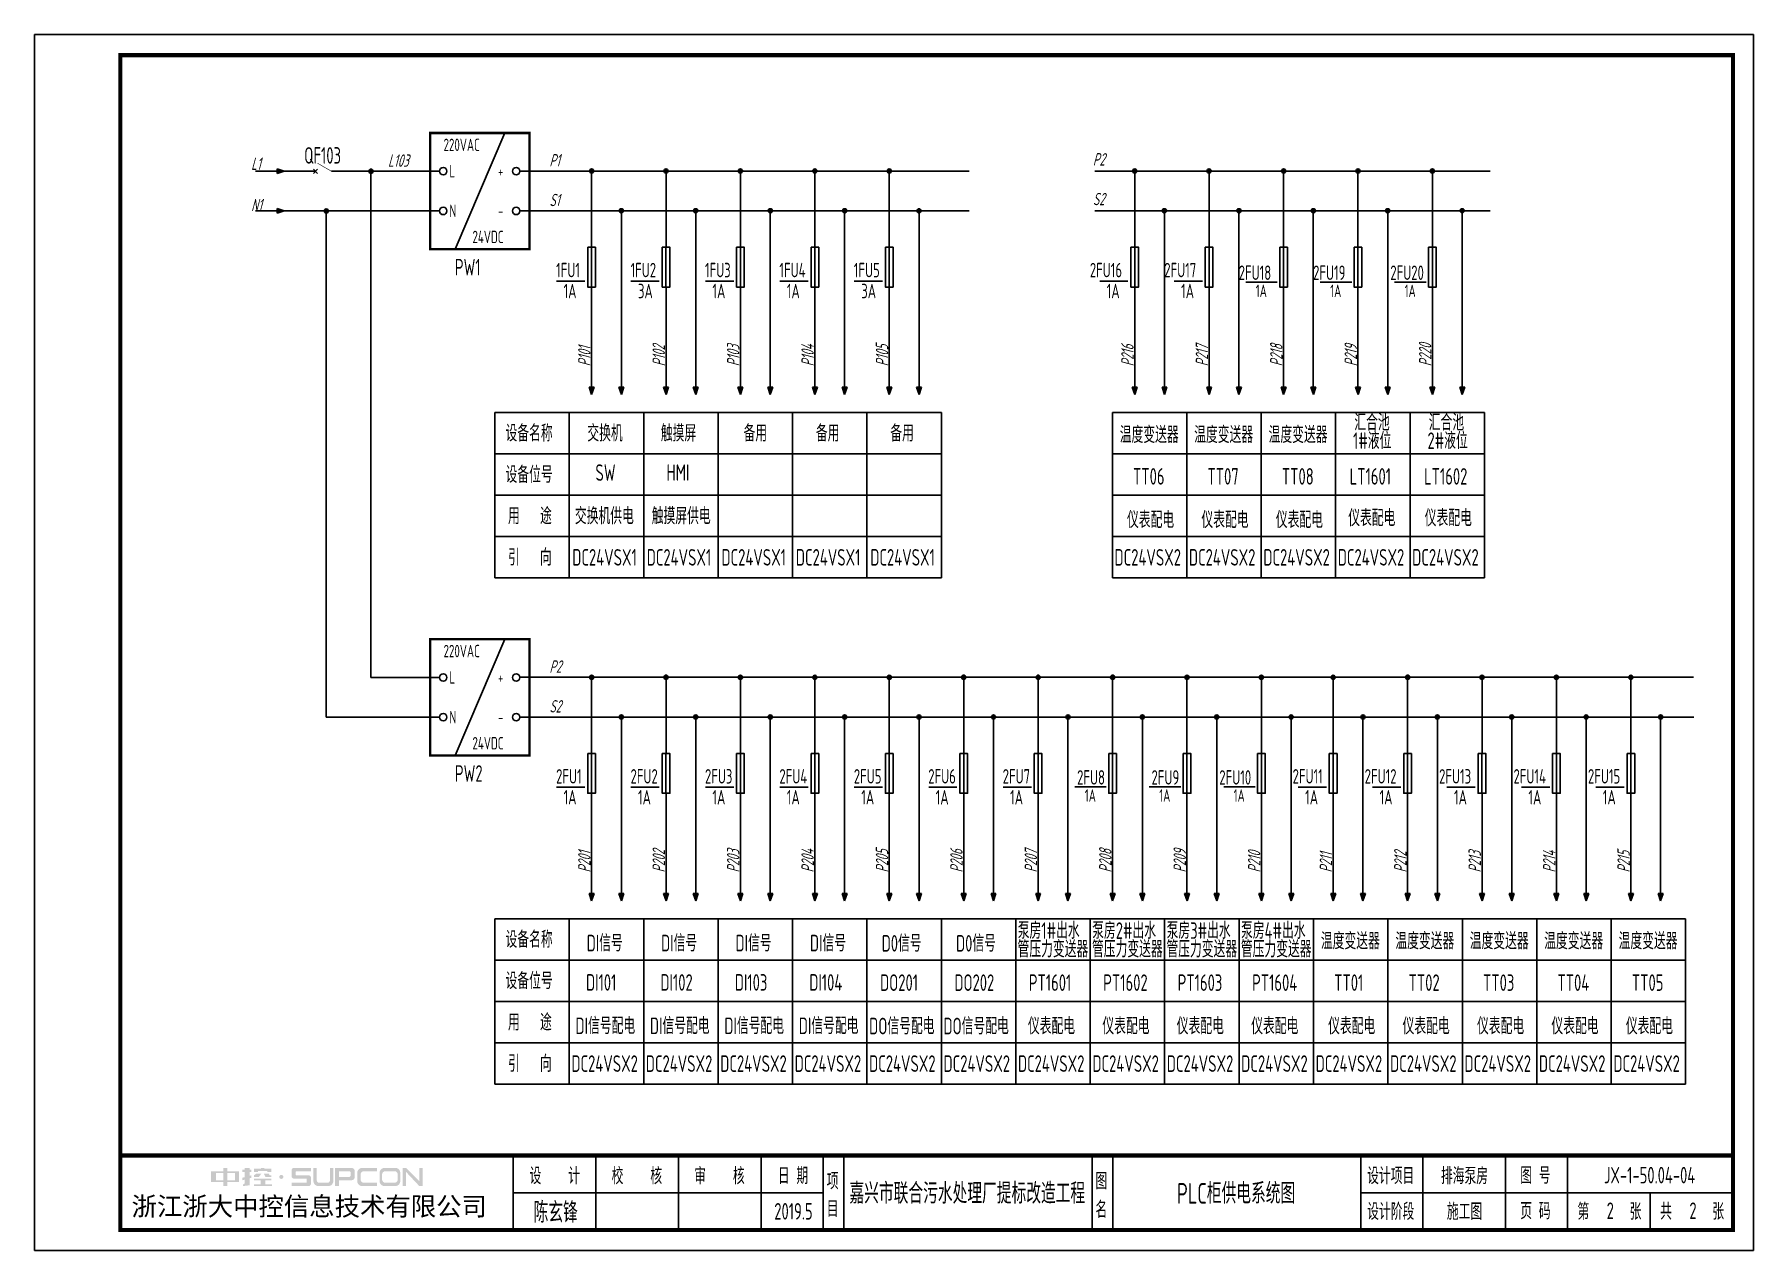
# Model space of a CAD drawing. Header units: millimetres. Extents: x 30557 to 235556, y -116603 to -73383.
# Drawn here: x 183741 to 187899, y -76323 to -73383 of the extents above; entities that cross this region are included whole.
import ezdxf
from ezdxf.enums import TextEntityAlignment as Align

# ---------------------------------------------------------------- set-up
doc = ezdxf.new("R2010")
doc.units = ezdxf.units.MM
doc.layers.add('1', color=3, linetype='Continuous')
doc.layers.add('AXIS', color=4, linetype='Continuous')
doc.layers.add('_Drawing', color=7, linetype='Continuous', lineweight=25)
doc.styles.add('supcon', font='sceie.shx', dxfattribs={"width": 0.75, "height": 40, "bigfont": 'sceic.shx'})
doc.styles.add('Title', font='', dxfattribs={"height": 45})
doc.styles.get('Title').set_extended_font_data('SimHei')

msp = doc.modelspace()

# ---------------------------------------------------------------- texts
at = {"color": 3, "style": 'supcon', "width": 0.75}
for s, height, p in [('排海泵房', 40, (187200, -76140.5)), ('陈玄锋', 50, (185002.1, -76228)), ('2019.5', 40, (185577.1, -76228)), ('2', 40, (187552.6, -76226.6))]:
    msp.add_text(s, height=height, dxfattribs=at).set_placement(p, align=Align.MIDDLE)
at = {"color": 1, "char_height": 40, "width": 106.214, "attachment_point": 1, "style": 'supcon'}
for s, insert in [('1#液位', (186930.5, -74345.1)), ('2#液位', (187110.5, -74345.1))]:
    msp.add_mtext(s, dxfattribs=dict(at, insert=insert))
at = {"layer": '1', "color": 7, "style": 'supcon', "width": 0.75}
for s, height, p in [('220VAC', 30, (184730.9, -73664.9)), ('L', 30, (184745.1, -73728.6)), ('+', 30, (184862.4, -73728.6)), ('N', 30, (184745.2, -73824.6)), ('-', 30, (184862.4, -73824.6)), ('24VDC', 30, (184800.8, -73887.6)), ('1FU1', 35, (185003.1, -73970.2)), ('1FU2', 35, (185183.1, -73970.2)), ('1FU3', 35, (185363.1, -73970.2)), ('1FU4', 35, (185543.1, -73970.2)), ('1FU5', 35, (185723.1, -73970.2)), ('2FU16', 35, (186293.9, -73970.2)), ('2FU17', 35, (186473.9, -73970.2)), ('2FU18', 35, (186653.9, -73976.6)), ('2FU19', 35, (186833.9, -73976.6)), ('2FU20', 35, (187020.6, -73976.6)), ('1A', 35, (185021.1, -74020.8)), ('3A', 35, (185201.1, -74020.8)), ('1A', 35, (185381.1, -74020.8)), ('1A', 35, (185561.1, -74020.8)), ('3A', 35, (185741.1, -74020.8)), ('1A', 35, (186334.7, -74020.8)), ('1A', 35, (186514.7, -74020.8)), ('设备名称', 40, (184880.8, -74367.1)), ('交换机', 40, (185078.7, -74367.1)), ('触摸屏', 40, (185256.4, -74367.1)), ('备用', 40, (185456.4, -74367.1)), ('备用', 40, (185631.3, -74367.1)), ('备用', 40, (185811.3, -74367.1)), ('设备位号', 40, (184880.8, -74467.1)), ('SW', 40, (185098.3, -74462.2)), ('HMI', 40, (185270.2, -74462.2)), ('用   途', 40, (184886.8, -74567.1)), ('交换机供电', 40, (185048.5, -74567.1)), ('触摸屏供电', 40, (185234.4, -74567.1)), ('引   向', 40, (184886.8, -74667.1)), ('DC24VSX1', 40, (185042.2, -74667.1)), ('DC24VSX1', 40, (185222.2, -74667.1)), ('DC24VSX1', 40, (185403, -74667.1)), ('DC24VSX1', 40, (185583, -74667.1)), ('DC24VSX1', 40, (185763, -74667.1)), ('DC24VSX2', 40, (186353.6, -74667.1)), ('DC24VSX2', 40, (186533.6, -74667.1)), ('DC24VSX2', 40, (186713.6, -74667.1)), ('DC24VSX2', 40, (186893.6, -74667.1)), ('DC24VSX2', 40, (187073.6, -74667.1)), ('220VAC', 30, (184730.9, -74888.7)), ('L', 30, (184745.1, -74952.5)), ('+', 30, (184862.4, -74952.5)), ('N', 30, (184745.2, -75048.5)), ('-', 30, (184862.4, -75048.5)), ('24VDC', 30, (184800.8, -75111.4)), ('2FU1', 35, (185003.1, -75194)), ('2FU2', 35, (185183.1, -75194)), ('2FU3', 35, (185363.1, -75194)), ('2FU4', 35, (185543.1, -75194)), ('2FU5', 35, (185723.1, -75194)), ('2FU6', 35, (185903.1, -75194)), ('2FU7', 35, (186083.1, -75194)), ('2FU8', 35, (186263.1, -75196.6)), ('2FU9', 35, (186443.1, -75196.6)), ('2FU10', 35, (186607, -75196.6)), ('2FU11', 35, (186784.3, -75194)), ('2FU12', 35, (186958.6, -75194)), ('2FU13', 35, (187138.6, -75194)), ('2FU14', 35, (187318.6, -75194)), ('2FU15', 35, (187498.6, -75194)), ('1A', 35, (185021.1, -75244.6)), ('1A', 35, (185201.1, -75244.6)), ('1A', 35, (185381.1, -75244.6)), ('1A', 35, (185561.1, -75244.6)), ('1A', 35, (185741.1, -75244.6)), ('1A', 35, (185921.1, -75244.6)), ('1A', 35, (186101.1, -75244.6)), ('1A', 35, (186814.6, -75244.6)), ('1A', 35, (186994.6, -75244.6)), ('1A', 35, (187174.6, -75244.6)), ('1A', 35, (187354.6, -75244.6)), ('1A', 35, (187534.6, -75244.6)), ('设备名称', 40, (184880.8, -75590.9)), ('泵房1#出水', 40, (186119.6, -75569.4)), ('泵房2#出水', 40, (186299.6, -75569.4)), ('泵房3#出水', 40, (186479.6, -75569.4)), ('泵房4#出水', 40, (186659.6, -75569.4)), ('DI信号', 40, (185077, -75599.6)), ('DI信号', 40, (185257, -75599.6)), ('DI信号', 40, (185437, -75599.6)), ('DI信号', 40, (185617, -75599.6)), ('D0信号', 40, (185790.5, -75600.2)), ('D0信号', 40, (185970.3, -75600.2)), ('管压力变送器', 40, (186119.2, -75614.2)), ('管压力变送器', 40, (186299.2, -75614.2)), ('管压力变送器', 40, (186479.2, -75614.2)), ('管压力变送器', 40, (186659.2, -75614.2)), ('设备位号', 40, (184880.8, -75690.9)), ('DI101', 40, (185075.4, -75694.7)), ('DI102', 40, (185255.4, -75694.7)), ('DI103', 40, (185435.4, -75694.7)), ('DI104', 40, (185615.4, -75694.7)), ('DO201', 40, (185786.6, -75695.2)), ('DO202', 40, (185966.3, -75695.2)), ('PT1601', 40, (186146.3, -75695.2)), ('PT1602', 40, (186326.3, -75695.2)), ('PT1603', 40, (186506.3, -75695.2)), ('PT1604', 40, (186686.3, -75695.2)), ('用   途', 40, (184886.8, -75790.9)), ('DI信号配电', 40, (185050, -75799.6)), ('DI信号配电', 40, (185230, -75799.6)), ('DI信号配电', 40, (185410, -75799.6)), ('DI信号配电', 40, (185590, -75799.6)), ('DO信号配电', 40, (185760.2, -75800.2)), ('DO信号配电', 40, (185939.9, -75800.2)), ('仪表配电', 40, (186144.2, -75800.2)), ('仪表配电', 40, (186324.2, -75800.2)), ('仪表配电', 40, (186504.2, -75800.2)), ('仪表配电', 40, (186684.2, -75800.2)), ('引   向', 40, (184886.8, -75890.9)), ('DC24VSX2', 40, (185040.1, -75890.9)), ('DC24VSX2', 40, (185220.1, -75890.9)), ('DC24VSX2', 40, (185400.1, -75890.9)), ('DC24VSX2', 40, (185580.1, -75890.9)), ('DC24VSX2', 40, (185760.1, -75890.9)), ('DC24VSX2', 40, (185940.1, -75890.9)), ('DC24VSX2', 40, (186120.1, -75890.9)), ('DC24VSX2', 40, (186300.1, -75890.9)), ('DC24VSX2', 40, (186480.1, -75890.9)), ('DC24VSX2', 40, (186660.1, -75890.9)), ('DC24VSX2', 40, (186840.1, -75890.9)), ('DC24VSX2', 40, (187020.1, -75890.9)), ('DC24VSX2', 40, (187200.1, -75890.9)), ('DC24VSX2', 40, (187380.1, -75890.9)), ('DC24VSX2', 40, (187560.1, -75890.9))]:
    msp.add_text(s, height=height, dxfattribs=at).set_placement(p)
at = {"layer": '1', "color": 0, "style": 'supcon', "width": 0.75}
for s, height, p in [('QF103', 40, (184393.9, -73695.5)), ('1A', 30, (186695.2, -74017.8)), ('1A', 30, (186875.2, -74017.8)), ('1A', 30, (187055.2, -74017.8)), ('1A', 30, (186281.7, -75237.8)), ('1A', 30, (186461.7, -75237.8)), ('1A', 30, (186641.7, -75237.8))]:
    msp.add_text(s, height=height, dxfattribs=at).set_placement(p)
at = {"layer": '1', "color": 0, "style": 'supcon', "oblique": 15, "width": 0.75}
for s, p in [('L103', (184596.6, -73703)), ('L1', (184265.5, -73710.5)), ('N1', (184265.5, -73810.5))]:
    msp.add_text(s, height=30, dxfattribs=at).set_placement(p)
at = {"layer": '1', "color": 3, "style": 'supcon', "oblique": 15, "width": 0.75}
for s, p in [('P1', (184986.9, -73702.3)), ('P2', (186301.3, -73700)), ('S1', (184986.9, -73798.3)), ('S2', (186301.3, -73796)), ('P2', (184986.9, -74926.2)), ('S2', (184986.9, -75022.2))]:
    msp.add_text(s, height=30, dxfattribs=at).set_placement(p)
at = {"layer": '1', "color": 3, "style": 'supcon', "width": 0.75}
for s, p in [('PW1', (184758.3, -73965.6)), ('PW2', (184758.3, -75189.5))]:
    msp.add_text(s, height=40, dxfattribs=at).set_placement(p)
at = {"layer": '1', "color": 7, "style": 'supcon', "oblique": 15, "width": 0.75}
for s, p in [('P101', (185086.5, -74185.2)), ('P102', (185266.5, -74185.2)), ('P103', (185446.5, -74185.2)), ('P104', (185626.5, -74185.2)), ('P105', (185806.5, -74185.2)), ('P216', (186400.1, -74185.2)), ('P217', (186580.1, -74185.2)), ('P218', (186760.1, -74185.2)), ('P219', (186940.1, -74185.2)), ('P220', (187120.1, -74185.2)), ('P201', (185086.5, -75408.9)), ('P202', (185266.5, -75408.9)), ('P203', (185446.5, -75408.9)), ('P204', (185626.5, -75408.9)), ('P205', (185806.5, -75408.9)), ('P206', (185986.5, -75408.9)), ('P207', (186166.5, -75408.9)), ('P208', (186346.5, -75408.9)), ('P209', (186526.5, -75408.9)), ('P210', (186706.5, -75408.9)), ('P211', (186880, -75408.9)), ('P212', (187060, -75408.9)), ('P213', (187240, -75408.9)), ('P214', (187420, -75408.9)), ('P215', (187600, -75408.9))]:
    msp.add_text(s, height=30, rotation=90.2156, dxfattribs=at).set_placement(p)
at = {"layer": '1', "color": 1, "style": 'supcon', "width": 0.75}
for s, p in [('汇合池', (186933.6, -74340.9)), ('汇合池', (187113.6, -74340.9)), ('温度变送器', (186366.3, -74370.8)), ('温度变送器', (186546.3, -74370.8)), ('温度变送器', (186726.3, -74370.8)), ('TT06', (186398.3, -74471.4)), ('TT07', (186578.3, -74471.4)), ('TT08', (186758.3, -74471.4)), ('LT1601', (186922.2, -74471.4)), ('LT1602', (187102.2, -74471.4)), ('仪表配电', (186383.8, -74576.4)), ('仪表配电', (186563.8, -74576.4)), ('仪表配电', (186743.8, -74576.4)), ('仪表配电', (186918.9, -74571.9)), ('仪表配电', (187103.9, -74571.9)), ('温度变送器', (186852.8, -75594.6)), ('温度变送器', (187032.8, -75594.6)), ('温度变送器', (187212.8, -75594.6)), ('温度变送器', (187392.8, -75594.6)), ('温度变送器', (187572.8, -75594.6)), ('TT01', (186884.8, -75695.2)), ('TT02', (187064.8, -75695.2)), ('TT03', (187244.8, -75695.2)), ('TT04', (187424.8, -75695.2)), ('TT05', (187604.8, -75695.2)), ('仪表配电', (186870.3, -75800.2)), ('仪表配电', (187050.3, -75800.2)), ('仪表配电', (187230.3, -75800.2)), ('仪表配电', (187410.3, -75800.2)), ('仪表配电', (187590.3, -75800.2))]:
    msp.add_text(s, height=40, dxfattribs=at).set_placement(p)
at = {"layer": '_Drawing', "color": 3, "style": 'supcon', "width": 0.75}
for s, height, p in [('JX-1-50.04-04', 40, (187647.8, -76140.5)), ('嘉兴市联合污水处理厂提标改造工程', 50, (185997.6, -76181.9)), ('PLC柜供电系统图', 50, (186647.6, -76181.9)), ('2', 40, (187752.6, -76226.6))]:
    msp.add_text(s, height=height, dxfattribs=at).set_placement(p, align=Align.MIDDLE)

# ---------------------------------------------------------------- blocks, each defined once
blk = doc.blocks.new('中控·SUPCON')
at = {"linetype": 'Continuous'}
h = blk.add_hatch(color=2, dxfattribs=at)
h.dxf.hatch_style = 1
h.paths.add_polyline_path([(34, 33), (20, 33), (20, 37), (15, 37), (15, 36), (15, 33), (0, 33), (0, 20), (13, 20), (15, 20), (15, 15), (20, 15), (20, 20), (22, 20), (34, 20)])
h.paths.add_polyline_path([(20, 30), (20, 31), (29, 31), (29, 22), (20, 22)], flags=16)
h.paths.add_polyline_path([(15, 30), (15, 22), (6, 22), (6, 31), (15, 31)], flags=16)
h.paths.add_polyline_path([(47, 32), (49, 32), (49, 35), (47, 35), (47, 37), (41, 37), (41, 35), (38, 35), (38, 32), (41, 32), (41, 25.8), (38, 25), (38, 22), (41, 22.8), (41, 18.3), (39, 17), (39, 15), (47, 16), (47, 24.5), (49, 25), (49, 28), (47, 27.5)])
h.paths.add_polyline_path([(61, 30), (55, 30), (52, 28), (52, 26), (58, 26)])
h.paths.add_polyline_path([(73, 28), (71, 28), (70, 30), (64, 30), (66, 26), (73, 26)])
h.paths.add_polyline_path([(73, 36), (64.6, 36), (64.6, 37), (60.4, 37), (60.4, 36), (52, 36), (52, 32), (56.8, 32), (56.8, 33.1), (68.2, 33.1), (68.2, 32), (73, 32)])
h.paths.add_polyline_path([(66, 22), (73, 22), (73, 24), (52, 24), (52, 22), (60, 22), (60, 17), (52, 17), (52, 15), (74, 15), (74, 17), (66, 17)])
h.paths.add_polyline_path([(82.7, 26.1, 1), (87.6, 26.1, 1)])
h.paths.add_polyline_path([(118, 28), (103.5, 28, -0.414214), (102.5, 29), (102.5, 32, -0.414214), (103.5, 33), (121, 33), (121, 37), (100.5, 37, 0.414214), (97.5, 34), (97.5, 27, 0.414214), (100.5, 24), (115, 24, -0.414214), (116, 23), (116, 20, -0.414214), (115, 19), (97.5, 19), (97.5, 15), (118, 15, 0.414214), (121, 18), (121, 25, 0.414214)])
h.paths.add_polyline_path([(128, 37), (124, 37), (124, 36), (124, 21, 0.414214), (130, 15), (142, 15, 0.414214), (148, 21), (148, 37), (144, 37), (144, 22, -0.414214), (141, 19), (131, 19, -0.414214), (128, 22)])
h.paths.add_polyline_path([(174, 26), (174, 33, 0.414214), (170, 37), (150, 37), (150, 36), (150, 15), (155, 15), (155, 22), (170, 22, 0.414214)])
h.paths.add_polyline_path([(167, 26), (155, 26), (155, 33), (167, 33, -0.414214), (169, 31), (169, 28, -0.414214)], flags=16)
h.paths.add_polyline_path([(201, 19), (185, 19, -0.414214), (181, 23), (181, 29, -0.414214), (185, 33), (201, 33), (201, 37), (183, 37, 0.414214), (177, 31), (177, 21, 0.414214), (183, 15), (201, 15)])
h.paths.add_polyline_path([(229, 21), (229, 31, 0.414214), (223, 37), (210, 37, 0.414214), (204, 31), (204, 21, 0.414214), (210, 15), (223, 15, 0.414214)])
h.paths.add_polyline_path([(207, 23), (207, 29, -0.414214), (211, 33), (222, 33, -0.414214), (226, 29), (226, 23, -0.414214), (222, 19), (211, 19, -0.414214)], flags=16)
h.paths.add_polyline_path([(236, 32.1), (252, 15), (256, 15), (256, 37), (252, 37), (252, 21), (236, 37), (232, 37), (232, 36), (232, 15), (236, 15)])
h = blk.add_hatch(color=2, dxfattribs=at)
h.dxf.hatch_style = 1
h.paths.add_polyline_path([(34, 33), (20, 33), (20, 37), (15, 37), (15, 36), (15, 33), (0, 33), (0, 20), (13, 20), (15, 20), (15, 15), (20, 15), (20, 20), (22, 20), (34, 20)])
h.paths.add_polyline_path([(20, 30), (20, 31), (29, 31), (29, 22), (20, 22)], flags=16)
h.paths.add_polyline_path([(15, 30), (15, 22), (6, 22), (6, 31), (15, 31)], flags=16)
h.paths.add_polyline_path([(47, 32), (49, 32), (49, 35), (47, 35), (47, 37), (41, 37), (41, 35), (38, 35), (38, 32), (41, 32), (41, 25.8), (38, 25), (38, 22), (41, 22.8), (41, 18.3), (39, 17), (39, 15), (47, 16), (47, 24.5), (49, 25), (49, 28), (47, 27.5)])
h.paths.add_polyline_path([(61, 30), (55, 30), (52, 28), (52, 26), (58, 26)])
h.paths.add_polyline_path([(73, 28), (71, 28), (70, 30), (64, 30), (66, 26), (73, 26)])
h.paths.add_polyline_path([(73, 36), (64.6, 36), (64.6, 37), (60.4, 37), (60.4, 36), (52, 36), (52, 32), (56.8, 32), (56.8, 33.1), (68.2, 33.1), (68.2, 32), (73, 32)])
h.paths.add_polyline_path([(66, 22), (73, 22), (73, 24), (52, 24), (52, 22), (60, 22), (60, 17), (52, 17), (52, 15), (74, 15), (74, 17), (66, 17)])
h.paths.add_polyline_path([(82.7, 26.1, 1), (87.6, 26.1, 1)])
h.paths.add_polyline_path([(118, 28), (103.5, 28, -0.414214), (102.5, 29), (102.5, 32, -0.414214), (103.5, 33), (121, 33), (121, 37), (100.5, 37, 0.414214), (97.5, 34), (97.5, 27, 0.414214), (100.5, 24), (115, 24, -0.414214), (116, 23), (116, 20, -0.414214), (115, 19), (97.5, 19), (97.5, 15), (118, 15, 0.414214), (121, 18), (121, 25, 0.414214)])
h.paths.add_polyline_path([(128, 37), (124, 37), (124, 36), (124, 21, 0.414214), (130, 15), (142, 15, 0.414214), (148, 21), (148, 37), (144, 37), (144, 22, -0.414214), (141, 19), (131, 19, -0.414214), (128, 22)])
h.paths.add_polyline_path([(174, 26), (174, 33, 0.414214), (170, 37), (150, 37), (150, 36), (150, 15), (155, 15), (155, 22), (170, 22, 0.414214)])
h.paths.add_polyline_path([(167, 26), (155, 26), (155, 33), (167, 33, -0.414214), (169, 31), (169, 28, -0.414214)], flags=16)
h.paths.add_polyline_path([(201, 19), (185, 19, -0.414214), (181, 23), (181, 29, -0.414214), (185, 33), (201, 33), (201, 37), (183, 37, 0.414214), (177, 31), (177, 21, 0.414214), (183, 15), (201, 15)])
h.paths.add_polyline_path([(229, 21), (229, 31, 0.414214), (223, 37), (210, 37, 0.414214), (204, 31), (204, 21, 0.414214), (210, 15), (223, 15, 0.414214)])
h.paths.add_polyline_path([(207, 23), (207, 29, -0.414214), (211, 33), (222, 33, -0.414214), (226, 29), (226, 23, -0.414214), (222, 19), (211, 19, -0.414214)], flags=16)
h.paths.add_polyline_path([(236, 32.1), (252, 15), (256, 15), (256, 37), (252, 37), (252, 21), (236, 37), (232, 37), (232, 36), (232, 15), (236, 15)])
h = blk.add_hatch(color=2, dxfattribs=at)
h.dxf.hatch_style = 1
h.paths.add_polyline_path([(34, 33), (20, 33), (20, 37), (15, 37), (15, 36), (15, 33), (0, 33), (0, 20), (13, 20), (15, 20), (15, 15), (20, 15), (20, 20), (22, 20), (34, 20)])
h.paths.add_polyline_path([(20, 30), (20, 31), (29, 31), (29, 22), (20, 22)], flags=16)
h.paths.add_polyline_path([(15, 30), (15, 22), (6, 22), (6, 31), (15, 31)], flags=16)
h.paths.add_polyline_path([(47, 32), (49, 32), (49, 35), (47, 35), (47, 37), (41, 37), (41, 35), (38, 35), (38, 32), (41, 32), (41, 25.8), (38, 25), (38, 22), (41, 22.8), (41, 18.3), (39, 17), (39, 15), (47, 16), (47, 24.5), (49, 25), (49, 28), (47, 27.5)])
h.paths.add_polyline_path([(61, 30), (55, 30), (52, 28), (52, 26), (58, 26)])
h.paths.add_polyline_path([(73, 28), (71, 28), (70, 30), (64, 30), (66, 26), (73, 26)])
h.paths.add_polyline_path([(73, 36), (64.6, 36), (64.6, 37), (60.4, 37), (60.4, 36), (52, 36), (52, 32), (56.8, 32), (56.8, 33.1), (68.2, 33.1), (68.2, 32), (73, 32)])
h.paths.add_polyline_path([(66, 22), (73, 22), (73, 24), (52, 24), (52, 22), (60, 22), (60, 17), (52, 17), (52, 15), (74, 15), (74, 17), (66, 17)])
h.paths.add_polyline_path([(82.7, 26.1, 1), (87.6, 26.1, 1)])
h.paths.add_polyline_path([(118, 28), (103.5, 28, -0.414214), (102.5, 29), (102.5, 32, -0.414214), (103.5, 33), (121, 33), (121, 37), (100.5, 37, 0.414214), (97.5, 34), (97.5, 27, 0.414214), (100.5, 24), (115, 24, -0.414214), (116, 23), (116, 20, -0.414214), (115, 19), (97.5, 19), (97.5, 15), (118, 15, 0.414214), (121, 18), (121, 25, 0.414214)])
h.paths.add_polyline_path([(128, 37), (124, 37), (124, 36), (124, 21, 0.414214), (130, 15), (142, 15, 0.414214), (148, 21), (148, 37), (144, 37), (144, 22, -0.414214), (141, 19), (131, 19, -0.414214), (128, 22)])
h.paths.add_polyline_path([(174, 26), (174, 33, 0.414214), (170, 37), (150, 37), (150, 36), (150, 15), (155, 15), (155, 22), (170, 22, 0.414214)])
h.paths.add_polyline_path([(167, 26), (155, 26), (155, 33), (167, 33, -0.414214), (169, 31), (169, 28, -0.414214)], flags=16)
h.paths.add_polyline_path([(201, 19), (185, 19, -0.414214), (181, 23), (181, 29, -0.414214), (185, 33), (201, 33), (201, 37), (183, 37, 0.414214), (177, 31), (177, 21, 0.414214), (183, 15), (201, 15)])
h.paths.add_polyline_path([(229, 21), (229, 31, 0.414214), (223, 37), (210, 37, 0.414214), (204, 31), (204, 21, 0.414214), (210, 15), (223, 15, 0.414214)])
h.paths.add_polyline_path([(207, 23), (207, 29, -0.414214), (211, 33), (222, 33, -0.414214), (226, 29), (226, 23, -0.414214), (222, 19), (211, 19, -0.414214)], flags=16)
h.paths.add_polyline_path([(236, 32.1), (252, 15), (256, 15), (256, 37), (252, 37), (252, 21), (236, 37), (232, 37), (232, 36), (232, 15), (236, 15)])
h = blk.add_hatch(color=2, dxfattribs=at)
h.dxf.hatch_style = 1
h.paths.add_polyline_path([(34, 33), (20, 33), (20, 37), (15, 37), (15, 36), (15, 33), (0, 33), (0, 20), (13, 20), (15, 20), (15, 15), (20, 15), (20, 20), (22, 20), (34, 20)])
h.paths.add_polyline_path([(20, 30), (20, 31), (29, 31), (29, 22), (20, 22)], flags=16)
h.paths.add_polyline_path([(15, 30), (15, 22), (6, 22), (6, 31), (15, 31)], flags=16)
h.paths.add_polyline_path([(47, 32), (49, 32), (49, 35), (47, 35), (47, 37), (41, 37), (41, 35), (38, 35), (38, 32), (41, 32), (41, 25.8), (38, 25), (38, 22), (41, 22.8), (41, 18.3), (39, 17), (39, 15), (47, 16), (47, 24.5), (49, 25), (49, 28), (47, 27.5)])
h.paths.add_polyline_path([(61, 30), (55, 30), (52, 28), (52, 26), (58, 26)])
h.paths.add_polyline_path([(73, 28), (71, 28), (70, 30), (64, 30), (66, 26), (73, 26)])
h.paths.add_polyline_path([(73, 36), (64.6, 36), (64.6, 37), (60.4, 37), (60.4, 36), (52, 36), (52, 32), (56.8, 32), (56.8, 33.1), (68.2, 33.1), (68.2, 32), (73, 32)])
h.paths.add_polyline_path([(66, 22), (73, 22), (73, 24), (52, 24), (52, 22), (60, 22), (60, 17), (52, 17), (52, 15), (74, 15), (74, 17), (66, 17)])
h.paths.add_polyline_path([(82.7, 26.1, 1), (87.6, 26.1, 1)])
h.paths.add_polyline_path([(118, 28), (103.5, 28, -0.414214), (102.5, 29), (102.5, 32, -0.414214), (103.5, 33), (121, 33), (121, 37), (100.5, 37, 0.414214), (97.5, 34), (97.5, 27, 0.414214), (100.5, 24), (115, 24, -0.414214), (116, 23), (116, 20, -0.414214), (115, 19), (97.5, 19), (97.5, 15), (118, 15, 0.414214), (121, 18), (121, 25, 0.414214)])
h.paths.add_polyline_path([(128, 37), (124, 37), (124, 36), (124, 21, 0.414214), (130, 15), (142, 15, 0.414214), (148, 21), (148, 37), (144, 37), (144, 22, -0.414214), (141, 19), (131, 19, -0.414214), (128, 22)])
h.paths.add_polyline_path([(174, 26), (174, 33, 0.414214), (170, 37), (150, 37), (150, 36), (150, 15), (155, 15), (155, 22), (170, 22, 0.414214)])
h.paths.add_polyline_path([(167, 26), (155, 26), (155, 33), (167, 33, -0.414214), (169, 31), (169, 28, -0.414214)], flags=16)
h.paths.add_polyline_path([(201, 19), (185, 19, -0.414214), (181, 23), (181, 29, -0.414214), (185, 33), (201, 33), (201, 37), (183, 37, 0.414214), (177, 31), (177, 21, 0.414214), (183, 15), (201, 15)])
h.paths.add_polyline_path([(229, 21), (229, 31, 0.414214), (223, 37), (210, 37, 0.414214), (204, 31), (204, 21, 0.414214), (210, 15), (223, 15, 0.414214)])
h.paths.add_polyline_path([(207, 23), (207, 29, -0.414214), (211, 33), (222, 33, -0.414214), (226, 29), (226, 23, -0.414214), (222, 19), (211, 19, -0.414214)], flags=16)
h.paths.add_polyline_path([(236, 32.1), (252, 15), (256, 15), (256, 37), (252, 37), (252, 21), (236, 37), (232, 37), (232, 36), (232, 15), (236, 15)])
h = blk.add_hatch(color=2, dxfattribs=at)
h.dxf.hatch_style = 1
h.paths.add_polyline_path([(34, 33), (20, 33), (20, 37), (15, 37), (15, 36), (15, 33), (0, 33), (0, 20), (13, 20), (15, 20), (15, 15), (20, 15), (20, 20), (22, 20), (34, 20)])
h.paths.add_polyline_path([(20, 30), (20, 31), (29, 31), (29, 22), (20, 22)], flags=16)
h.paths.add_polyline_path([(15, 30), (15, 22), (6, 22), (6, 31), (15, 31)], flags=16)
h.paths.add_polyline_path([(47, 32), (49, 32), (49, 35), (47, 35), (47, 37), (41, 37), (41, 35), (38, 35), (38, 32), (41, 32), (41, 25.8), (38, 25), (38, 22), (41, 22.8), (41, 18.3), (39, 17), (39, 15), (47, 16), (47, 24.5), (49, 25), (49, 28), (47, 27.5)])
h.paths.add_polyline_path([(61, 30), (55, 30), (52, 28), (52, 26), (58, 26)])
h.paths.add_polyline_path([(73, 28), (71, 28), (70, 30), (64, 30), (66, 26), (73, 26)])
h.paths.add_polyline_path([(73, 36), (64.6, 36), (64.6, 37), (60.4, 37), (60.4, 36), (52, 36), (52, 32), (56.8, 32), (56.8, 33.1), (68.2, 33.1), (68.2, 32), (73, 32)])
h.paths.add_polyline_path([(66, 22), (73, 22), (73, 24), (52, 24), (52, 22), (60, 22), (60, 17), (52, 17), (52, 15), (74, 15), (74, 17), (66, 17)])
h.paths.add_polyline_path([(82.7, 26.1, 1), (87.6, 26.1, 1)])
h.paths.add_polyline_path([(118, 28), (103.5, 28, -0.414214), (102.5, 29), (102.5, 32, -0.414214), (103.5, 33), (121, 33), (121, 37), (100.5, 37, 0.414214), (97.5, 34), (97.5, 27, 0.414214), (100.5, 24), (115, 24, -0.414214), (116, 23), (116, 20, -0.414214), (115, 19), (97.5, 19), (97.5, 15), (118, 15, 0.414214), (121, 18), (121, 25, 0.414214)])
h.paths.add_polyline_path([(128, 37), (124, 37), (124, 36), (124, 21, 0.414214), (130, 15), (142, 15, 0.414214), (148, 21), (148, 37), (144, 37), (144, 22, -0.414214), (141, 19), (131, 19, -0.414214), (128, 22)])
h.paths.add_polyline_path([(174, 26), (174, 33, 0.414214), (170, 37), (150, 37), (150, 36), (150, 15), (155, 15), (155, 22), (170, 22, 0.414214)])
h.paths.add_polyline_path([(167, 26), (155, 26), (155, 33), (167, 33, -0.414214), (169, 31), (169, 28, -0.414214)], flags=16)
h.paths.add_polyline_path([(201, 19), (185, 19, -0.414214), (181, 23), (181, 29, -0.414214), (185, 33), (201, 33), (201, 37), (183, 37, 0.414214), (177, 31), (177, 21, 0.414214), (183, 15), (201, 15)])
h.paths.add_polyline_path([(229, 21), (229, 31, 0.414214), (223, 37), (210, 37, 0.414214), (204, 31), (204, 21, 0.414214), (210, 15), (223, 15, 0.414214)])
h.paths.add_polyline_path([(207, 23), (207, 29, -0.414214), (211, 33), (222, 33, -0.414214), (226, 29), (226, 23, -0.414214), (222, 19), (211, 19, -0.414214)], flags=16)
h.paths.add_polyline_path([(236, 32.1), (252, 15), (256, 15), (256, 37), (252, 37), (252, 21), (236, 37), (232, 37), (232, 36), (232, 15), (236, 15)])
h = blk.add_hatch(color=2, dxfattribs=at)
h.dxf.hatch_style = 1
h.paths.add_polyline_path([(34, 33), (20, 33), (20, 37), (15, 37), (15, 36), (15, 33), (0, 33), (0, 20), (13, 20), (15, 20), (15, 15), (20, 15), (20, 20), (22, 20), (34, 20)])
h.paths.add_polyline_path([(20, 30), (20, 31), (29, 31), (29, 22), (20, 22)], flags=16)
h.paths.add_polyline_path([(15, 30), (15, 22), (6, 22), (6, 31), (15, 31)], flags=16)
h.paths.add_polyline_path([(47, 32), (49, 32), (49, 35), (47, 35), (47, 37), (41, 37), (41, 35), (38, 35), (38, 32), (41, 32), (41, 25.8), (38, 25), (38, 22), (41, 22.8), (41, 18.3), (39, 17), (39, 15), (47, 16), (47, 24.5), (49, 25), (49, 28), (47, 27.5)])
h.paths.add_polyline_path([(61, 30), (55, 30), (52, 28), (52, 26), (58, 26)])
h.paths.add_polyline_path([(73, 28), (71, 28), (70, 30), (64, 30), (66, 26), (73, 26)])
h.paths.add_polyline_path([(73, 36), (64.6, 36), (64.6, 37), (60.4, 37), (60.4, 36), (52, 36), (52, 32), (56.8, 32), (56.8, 33.1), (68.2, 33.1), (68.2, 32), (73, 32)])
h.paths.add_polyline_path([(66, 22), (73, 22), (73, 24), (52, 24), (52, 22), (60, 22), (60, 17), (52, 17), (52, 15), (74, 15), (74, 17), (66, 17)])
h.paths.add_polyline_path([(82.7, 26.1, 1), (87.6, 26.1, 1)])
h.paths.add_polyline_path([(118, 28), (103.5, 28, -0.414214), (102.5, 29), (102.5, 32, -0.414214), (103.5, 33), (121, 33), (121, 37), (100.5, 37, 0.414214), (97.5, 34), (97.5, 27, 0.414214), (100.5, 24), (115, 24, -0.414214), (116, 23), (116, 20, -0.414214), (115, 19), (97.5, 19), (97.5, 15), (118, 15, 0.414214), (121, 18), (121, 25, 0.414214)])
h.paths.add_polyline_path([(128, 37), (124, 37), (124, 36), (124, 21, 0.414214), (130, 15), (142, 15, 0.414214), (148, 21), (148, 37), (144, 37), (144, 22, -0.414214), (141, 19), (131, 19, -0.414214), (128, 22)])
h.paths.add_polyline_path([(174, 26), (174, 33, 0.414214), (170, 37), (150, 37), (150, 36), (150, 15), (155, 15), (155, 22), (170, 22, 0.414214)])
h.paths.add_polyline_path([(167, 26), (155, 26), (155, 33), (167, 33, -0.414214), (169, 31), (169, 28, -0.414214)], flags=16)
h.paths.add_polyline_path([(201, 19), (185, 19, -0.414214), (181, 23), (181, 29, -0.414214), (185, 33), (201, 33), (201, 37), (183, 37, 0.414214), (177, 31), (177, 21, 0.414214), (183, 15), (201, 15)])
h.paths.add_polyline_path([(229, 21), (229, 31, 0.414214), (223, 37), (210, 37, 0.414214), (204, 31), (204, 21, 0.414214), (210, 15), (223, 15, 0.414214)])
h.paths.add_polyline_path([(207, 23), (207, 29, -0.414214), (211, 33), (222, 33, -0.414214), (226, 29), (226, 23, -0.414214), (222, 19), (211, 19, -0.414214)], flags=16)
h.paths.add_polyline_path([(236, 32.1), (252, 15), (256, 15), (256, 37), (252, 37), (252, 21), (236, 37), (232, 37), (232, 36), (232, 15), (236, 15)])
blk = doc.blocks.new('supcon图框')
at = {"linetype": 'Continuous'}
for p, q in [((6145.7, 4361.7), (1987.7, 4361.7)), ((1987.7, 4361.7), (1987.7, 1421.7)), ((6145.7, 1421.7), (6145.7, 4361.7)), ((1987.7, 1421.7), (6145.7, 1421.7))]:
    blk.add_line(p, q, dxfattribs=at)
for p, q in [((3145.7, 1651.7), (3145.7, 1471.7)), ((3345.7, 1651.7), (3345.7, 1471.7)), ((3545.7, 1651.7), (3545.7, 1471.7)), ((3745.7, 1651.7), (3745.7, 1471.7)), ((3895.7, 1651.7), (3895.7, 1471.7)), ((3945.7, 1651.7), (3945.7, 1471.7)), ((4545.7, 1651.7), (4545.7, 1471.7)), ((4595.7, 1651.7), (4595.7, 1471.7)), ((5195.7, 1651.7), (5195.7, 1471.7)), ((5345.7, 1651.7), (5345.7, 1471.7)), ((5545.7, 1651.7), (5545.7, 1471.7)), ((5695.7, 1651.7), (5695.7, 1471.7)), ((3145.7, 1561.7), (3895.7, 1561.7)), ((5195.7, 1561.7), (6095.7, 1561.7)), ((5895.7, 1561.7), (5895.7, 1471.7))]:
    blk.add_line(p, q)
at = {"linetype": 'Continuous', "const_width": 10}
blk.add_lwpolyline([(2195.7, 4311.7), (6095.7, 4311.7), (6095.7, 1471.7), (2195.7, 1471.7)], close=True, dxfattribs=at)
blk.add_lwpolyline([(2195.7, 1651.7), (6095.7, 1651.7)], dxfattribs=at)
at = {"linetype": 'Continuous', "xscale": 2, "yscale": 2, "zscale": 2}
blk.add_blockref('中控·SUPCON', (2414.6, 1547.7), dxfattribs=at)
at = {"style": 'supcon', "width": 0.75}
for s, p in [('设    计', (3246.2, 1604.2)), ('校    核', (3444.8, 1604.2)), ('审    核', (3644.5, 1604.2)), ('日 期', (3822.5, 1604.2)), ('设计项目', (5268, 1604.2)), ('图 号', (5618, 1604.2)), ('项', (3918.2, 1590.7)), ('图', (4568.2, 1590.7)), ('目', (3918.2, 1522.9)), ('名', (4568.2, 1522.9)), ('设计阶段', (5268, 1518.1)), ('施工图', (5446.5, 1518.1)), ('页 码', (5618, 1518.1)), ('第      张', (5797, 1518.1)), ('共      张', (5997, 1518.1))]:
    blk.add_text(s, height=40, dxfattribs=at).set_placement(p, align=Align.MIDDLE)
at = {"style": 'Title'}
blk.add_text('浙江浙大中控信息技术有限公司', height=45, dxfattribs=at).set_placement((2222.8, 1506.2))

# ---------------------------------------------------------------- hatches: boundary and pattern name
h = msp.add_hatch(color=256)
h.dxf.hatch_style = 1
h.paths.add_polyline_path([(184560.3, -73713.7, 1), (184550.3, -73713.7, 1)])
h = msp.add_hatch(color=256)
h.dxf.hatch_style = 1
h.paths.add_polyline_path([(185093.9, -73713.2, 1), (185083.9, -73713.2, 1)])
h = msp.add_hatch(color=256)
h.dxf.hatch_style = 1
h.paths.add_polyline_path([(185273.9, -73713.2, 1), (185263.9, -73713.2, 1)])
h = msp.add_hatch(color=256)
h.dxf.hatch_style = 1
h.paths.add_polyline_path([(185453.9, -73713.2, 1), (185443.9, -73713.2, 1)])
h = msp.add_hatch(color=256)
h.dxf.hatch_style = 1
h.paths.add_polyline_path([(185633.9, -73713.2, 1), (185623.9, -73713.2, 1)])
h = msp.add_hatch(color=256)
h.dxf.hatch_style = 1
h.paths.add_polyline_path([(185813.9, -73713.3, 1), (185803.9, -73713.3, 1)])
h = msp.add_hatch(color=256)
h.dxf.hatch_style = 1
h.paths.add_polyline_path([(186407.4, -73713.2, 1), (186397.4, -73713.2, 1)])
h = msp.add_hatch(color=256)
h.dxf.hatch_style = 1
h.paths.add_polyline_path([(186587.4, -73713.2, 1), (186577.4, -73713.2, 1)])
h = msp.add_hatch(color=256)
h.dxf.hatch_style = 1
h.paths.add_polyline_path([(186767.4, -73713.2, 1), (186757.4, -73713.2, 1)])
h = msp.add_hatch(color=256)
h.dxf.hatch_style = 1
h.paths.add_polyline_path([(186947.4, -73713.3, 1), (186937.4, -73713.3, 1)])
h = msp.add_hatch(color=256)
h.dxf.hatch_style = 1
h.paths.add_polyline_path([(187127.4, -73713.3, 1), (187117.4, -73713.3, 1)])
h = msp.add_hatch(color=256)
h.dxf.hatch_style = 1
h.paths.add_polyline_path([(185165.9, -73809.3, 1), (185155.9, -73809.3, 1)])
h = msp.add_hatch(color=256)
h.dxf.hatch_style = 1
h.paths.add_polyline_path([(185345.9, -73809.3, 1), (185335.9, -73809.3, 1)])
h = msp.add_hatch(color=256)
h.dxf.hatch_style = 1
h.paths.add_polyline_path([(185525.9, -73809.3, 1), (185515.9, -73809.3, 1)])
h = msp.add_hatch(color=256)
h.dxf.hatch_style = 1
h.paths.add_polyline_path([(185705.9, -73809.3, 1), (185695.9, -73809.3, 1)])
h = msp.add_hatch(color=256)
h.dxf.hatch_style = 1
h.paths.add_polyline_path([(185885.9, -73809.4, 1), (185875.9, -73809.4, 1)])
h = msp.add_hatch(color=256)
h.dxf.hatch_style = 1
h.paths.add_polyline_path([(186479.4, -73809.3, 1), (186469.4, -73809.3, 1)])
h = msp.add_hatch(color=256)
h.dxf.hatch_style = 1
h.paths.add_polyline_path([(186659.4, -73809.3, 1), (186649.4, -73809.3, 1)])
h = msp.add_hatch(color=256)
h.dxf.hatch_style = 1
h.paths.add_polyline_path([(186839.4, -73809.3, 1), (186829.4, -73809.3, 1)])
h = msp.add_hatch(color=256)
h.dxf.hatch_style = 1
h.paths.add_polyline_path([(187019.4, -73809.3, 1), (187009.4, -73809.3, 1)])
h = msp.add_hatch(color=256)
h.dxf.hatch_style = 1
h.paths.add_polyline_path([(187199.4, -73809.3, 1), (187189.4, -73809.3, 1)])
h = msp.add_hatch(color=256)
h.dxf.hatch_style = 1
h.paths.add_polyline_path([(184452.3, -73809.7, 1), (184442.3, -73809.7, 1)])
h = msp.add_hatch(color=256)
h.dxf.hatch_style = 1
h.paths.add_polyline_path([(185093.9, -74937.1, 1), (185083.9, -74937.1, 1)])
h = msp.add_hatch(color=256)
h.dxf.hatch_style = 1
h.paths.add_polyline_path([(185273.9, -74936.9, 1), (185263.9, -74936.9, 1)])
h = msp.add_hatch(color=256)
h.dxf.hatch_style = 1
h.paths.add_polyline_path([(185453.9, -74937.1, 1), (185443.9, -74937.1, 1)])
h = msp.add_hatch(color=256)
h.dxf.hatch_style = 1
h.paths.add_polyline_path([(185633.9, -74937.1, 1), (185623.9, -74937.1, 1)])
h = msp.add_hatch(color=256)
h.dxf.hatch_style = 1
h.paths.add_polyline_path([(185813.9, -74937.1, 1), (185803.9, -74937.1, 1)])
h = msp.add_hatch(color=256)
h.dxf.hatch_style = 1
h.paths.add_polyline_path([(185993.9, -74936.9, 1), (185983.9, -74936.9, 1)])
h = msp.add_hatch(color=256)
h.dxf.hatch_style = 1
h.paths.add_polyline_path([(186173.9, -74936.9, 1), (186163.9, -74936.9, 1)])
h = msp.add_hatch(color=256)
h.dxf.hatch_style = 1
h.paths.add_polyline_path([(186353.9, -74936.9, 1), (186343.9, -74936.9, 1)])
h = msp.add_hatch(color=256)
h.dxf.hatch_style = 1
h.paths.add_polyline_path([(186533.9, -74937.1, 1), (186523.9, -74937.1, 1)])
h = msp.add_hatch(color=256)
h.dxf.hatch_style = 1
h.paths.add_polyline_path([(186713.9, -74937.1, 1), (186703.9, -74937.1, 1)])
h = msp.add_hatch(color=256)
h.dxf.hatch_style = 1
h.paths.add_polyline_path([(186887.4, -74937.1, 1), (186877.4, -74937.1, 1)])
h = msp.add_hatch(color=256)
h.dxf.hatch_style = 1
h.paths.add_polyline_path([(187067.4, -74936.9, 1), (187057.4, -74936.9, 1)])
h = msp.add_hatch(color=256)
h.dxf.hatch_style = 1
h.paths.add_polyline_path([(187247.4, -74937.1, 1), (187237.4, -74937.1, 1)])
h = msp.add_hatch(color=256)
h.dxf.hatch_style = 1
h.paths.add_polyline_path([(187427.4, -74937.1, 1), (187417.4, -74937.1, 1)])
h = msp.add_hatch(color=256)
h.dxf.hatch_style = 1
h.paths.add_polyline_path([(187607.4, -74937.1, 1), (187597.4, -74937.1, 1)])
h = msp.add_hatch(color=256)
h.dxf.hatch_style = 1
h.paths.add_polyline_path([(185165.9, -75033.1, 1), (185155.9, -75033.1, 1)])
h = msp.add_hatch(color=256)
h.dxf.hatch_style = 1
h.paths.add_polyline_path([(185345.9, -75033.1, 1), (185335.9, -75033.1, 1)])
h = msp.add_hatch(color=256)
h.dxf.hatch_style = 1
h.paths.add_polyline_path([(185525.9, -75033.1, 1), (185515.9, -75033.1, 1)])
h = msp.add_hatch(color=256)
h.dxf.hatch_style = 1
h.paths.add_polyline_path([(185705.9, -75033.1, 1), (185695.9, -75033.1, 1)])
h = msp.add_hatch(color=256)
h.dxf.hatch_style = 1
h.paths.add_polyline_path([(185885.9, -75033.1, 1), (185875.9, -75033.1, 1)])
h = msp.add_hatch(color=256)
h.dxf.hatch_style = 1
h.paths.add_polyline_path([(186065.9, -75033.1, 1), (186055.9, -75033.1, 1)])
h = msp.add_hatch(color=256)
h.dxf.hatch_style = 1
h.paths.add_polyline_path([(186245.9, -75033.1, 1), (186235.9, -75033.1, 1)])
h = msp.add_hatch(color=256)
h.dxf.hatch_style = 1
h.paths.add_polyline_path([(186425.9, -75033.1, 1), (186415.9, -75033.1, 1)])
h = msp.add_hatch(color=256)
h.dxf.hatch_style = 1
h.paths.add_polyline_path([(186605.9, -75033.1, 1), (186595.9, -75033.1, 1)])
h = msp.add_hatch(color=256)
h.dxf.hatch_style = 1
h.paths.add_polyline_path([(186785.9, -75033.1, 1), (186775.9, -75033.1, 1)])
h = msp.add_hatch(color=256)
h.dxf.hatch_style = 1
h.paths.add_polyline_path([(186959.4, -75033.1, 1), (186949.4, -75033.1, 1)])
h = msp.add_hatch(color=256)
h.dxf.hatch_style = 1
h.paths.add_polyline_path([(187139.4, -75033.1, 1), (187129.4, -75033.1, 1)])
h = msp.add_hatch(color=256)
h.dxf.hatch_style = 1
h.paths.add_polyline_path([(187319.4, -75033.1, 1), (187309.4, -75033.1, 1)])
h = msp.add_hatch(color=256)
h.dxf.hatch_style = 1
h.paths.add_polyline_path([(187499.4, -75033.1, 1), (187489.4, -75033.1, 1)])
h = msp.add_hatch(color=256)
h.dxf.hatch_style = 1
h.paths.add_polyline_path([(187679.4, -75033.1, 1), (187669.4, -75033.1, 1)])
at = {"layer": '1'}
for color, points in [(1, [(184328.6, -73713.7), (184328.6, -73719.3), (184345.5, -73713.7), (184328.6, -73708)]), (150, [(184328.6, -73804), (184328.6, -73809.7), (184328.6, -73815.3), (184345.5, -73809.7)]), (37, [(185089, -74235.6), (185083, -74235.6), (185089, -74253.6), (185095, -74235.6)]), (5, [(185166.9, -74235.6), (185160.9, -74235.6), (185154.9, -74235.6), (185160.9, -74253.6)]), (37, [(185269, -74235.6), (185263, -74235.6), (185269, -74253.6), (185275, -74235.6)]), (5, [(185346.9, -74235.6), (185340.9, -74235.6), (185334.9, -74235.6), (185340.9, -74253.6)]), (37, [(185449, -74235.6), (185443, -74235.6), (185449, -74253.6), (185455, -74235.6)]), (5, [(185526.9, -74235.6), (185520.9, -74235.6), (185514.9, -74235.6), (185520.9, -74253.6)]), (37, [(185629, -74235.6), (185623, -74235.6), (185629, -74253.6), (185635, -74235.6)]), (5, [(185706.9, -74235.6), (185700.9, -74235.6), (185694.9, -74235.6), (185700.9, -74253.6)]), (37, [(185809, -74235.6), (185803, -74235.6), (185809, -74253.6), (185815, -74235.6)]), (5, [(185886.9, -74235.6), (185880.9, -74235.6), (185874.9, -74235.6), (185880.9, -74253.6)]), (37, [(186402.5, -74235.6), (186396.5, -74235.6), (186402.5, -74253.6), (186408.5, -74235.6)]), (5, [(186480.5, -74235.6), (186474.5, -74235.6), (186468.5, -74235.6), (186474.5, -74253.6)]), (37, [(186582.5, -74235.6), (186576.5, -74235.6), (186582.5, -74253.6), (186588.5, -74235.6)]), (5, [(186660.5, -74235.6), (186654.5, -74235.6), (186648.5, -74235.6), (186654.5, -74253.6)]), (37, [(186762.5, -74235.6), (186756.5, -74235.6), (186762.5, -74253.6), (186768.5, -74235.6)]), (5, [(186840.5, -74235.6), (186834.5, -74235.6), (186828.5, -74235.6), (186834.5, -74253.6)]), (37, [(186942.5, -74235.6), (186936.5, -74235.6), (186942.5, -74253.6), (186948.5, -74235.6)]), (5, [(187020.5, -74235.6), (187014.5, -74235.6), (187008.5, -74235.6), (187014.5, -74253.6)]), (37, [(187122.5, -74235.6), (187116.5, -74235.6), (187122.5, -74253.6), (187128.5, -74235.6)]), (5, [(187200.5, -74235.6), (187194.5, -74235.6), (187188.5, -74235.6), (187194.5, -74253.6)]), (37, [(185089, -75459.4), (185083, -75459.4), (185089, -75477.4), (185095, -75459.4)]), (5, [(185166.9, -75459.4), (185160.9, -75459.4), (185154.9, -75459.4), (185160.9, -75477.4)]), (37, [(185269, -75459.4), (185263, -75459.4), (185269, -75477.4), (185275, -75459.4)]), (5, [(185346.9, -75459.4), (185340.9, -75459.4), (185334.9, -75459.4), (185340.9, -75477.4)]), (37, [(185449, -75459.4), (185443, -75459.4), (185449, -75477.4), (185455, -75459.4)]), (5, [(185526.9, -75459.4), (185520.9, -75459.4), (185514.9, -75459.4), (185520.9, -75477.4)]), (37, [(185629, -75459.4), (185623, -75459.4), (185629, -75477.4), (185635, -75459.4)]), (5, [(185706.9, -75459.4), (185700.9, -75459.4), (185694.9, -75459.4), (185700.9, -75477.4)]), (37, [(185809, -75459.4), (185803, -75459.4), (185809, -75477.4), (185815, -75459.4)]), (5, [(185886.9, -75459.4), (185880.9, -75459.4), (185874.9, -75459.4), (185880.9, -75477.4)]), (37, [(185989, -75459.4), (185983, -75459.4), (185989, -75477.4), (185995, -75459.4)]), (5, [(186066.9, -75459.4), (186060.9, -75459.4), (186054.9, -75459.4), (186060.9, -75477.4)]), (37, [(186169, -75459.4), (186163, -75459.4), (186169, -75477.4), (186175, -75459.4)]), (5, [(186246.9, -75459.4), (186240.9, -75459.4), (186234.9, -75459.4), (186240.9, -75477.4)]), (37, [(186349, -75459.4), (186343, -75459.4), (186349, -75477.4), (186355, -75459.4)]), (5, [(186426.9, -75459.4), (186420.9, -75459.4), (186414.9, -75459.4), (186420.9, -75477.4)]), (37, [(186529, -75459.4), (186523, -75459.4), (186529, -75477.4), (186535, -75459.4)]), (5, [(186606.9, -75459.4), (186600.9, -75459.4), (186594.9, -75459.4), (186600.9, -75477.4)]), (37, [(186709, -75459.4), (186703, -75459.4), (186709, -75477.4), (186715, -75459.4)]), (5, [(186786.9, -75459.4), (186780.9, -75459.4), (186774.9, -75459.4), (186780.9, -75477.4)]), (37, [(186882.5, -75459.4), (186876.5, -75459.4), (186882.5, -75477.4), (186888.5, -75459.4)]), (5, [(186960.4, -75459.4), (186954.4, -75459.4), (186948.4, -75459.4), (186954.4, -75477.4)]), (37, [(187062.5, -75459.4), (187056.5, -75459.4), (187062.5, -75477.4), (187068.5, -75459.4)]), (5, [(187140.4, -75459.4), (187134.4, -75459.4), (187128.4, -75459.4), (187134.4, -75477.4)]), (37, [(187242.5, -75459.4), (187236.5, -75459.4), (187242.5, -75477.4), (187248.5, -75459.4)]), (5, [(187320.4, -75459.4), (187314.4, -75459.4), (187308.4, -75459.4), (187314.4, -75477.4)]), (37, [(187422.5, -75459.4), (187416.5, -75459.4), (187422.5, -75477.4), (187428.5, -75459.4)]), (5, [(187500.4, -75459.4), (187494.4, -75459.4), (187488.4, -75459.4), (187494.4, -75477.4)]), (37, [(187602.5, -75459.4), (187596.5, -75459.4), (187602.5, -75477.4), (187608.5, -75459.4)]), (5, [(187680.4, -75459.4), (187674.4, -75459.4), (187668.4, -75459.4), (187674.4, -75477.4)])]:
    msp.add_hatch(color=color, dxfattribs=at).paths.add_polyline_path(points)

# ---------------------------------------------------------------- linework, layer by layer
at = {"color": 1, "lineweight": -3}
msp.add_line((184409.8, -73713.7), (184276.4, -73713.7), dxfattribs=at)
at = {"color": 1, "linetype": 'Continuous'}
msp.add_line((184555.3, -74937.5), (184555.3, -73713.7), dxfattribs=at)
at = {"color": 150}
msp.add_line((184721.1, -73809.7), (184276.4, -73809.7), dxfattribs=at)
at = {"color": 150, "linetype": 'Continuous'}
msp.add_line((184447.3, -75033.8), (184447.3, -73809.7), dxfattribs=at)
for p, q in [((185004.2, -73979.1), (185072.6, -73979.1)), ((185184.2, -73979.1), (185252.6, -73979.1)), ((185364.2, -73979.1), (185432.6, -73979.1)), ((185544.2, -73979.1), (185612.6, -73979.1)), ((185724.2, -73979.1), (185792.6, -73979.1)), ((186317.7, -73979.1), (186386.2, -73979.1)), ((186497.7, -73979.1), (186566.2, -73979.1)), ((185004.2, -75202.8), (185072.6, -75202.8)), ((185184.2, -75202.8), (185252.6, -75202.8)), ((185364.2, -75202.8), (185432.6, -75202.8)), ((185544.2, -75202.8), (185612.6, -75202.8)), ((185724.2, -75202.8), (185792.6, -75202.8)), ((185904.2, -75202.8), (185972.6, -75202.8)), ((186084.2, -75202.8), (186152.6, -75202.8)), ((186797.7, -75202.8), (186866.1, -75202.8)), ((186977.7, -75202.8), (187046.1, -75202.8)), ((187157.7, -75202.8), (187226.1, -75202.8)), ((187337.7, -75202.8), (187406.1, -75202.8)), ((187517.7, -75202.8), (187586.1, -75202.8))]:
    msp.add_line(p, q)
at = {"linetype": 'Continuous'}
for p, q in [((186671.1, -73981.8), (186747.3, -73981.8)), ((186851.1, -73981.8), (186927.3, -73981.8)), ((187031.1, -73981.8), (187107.3, -73981.8)), ((184854.9, -74297), (185934.9, -74297)), ((184854.9, -74297), (184854.9, -74697)), ((185034.9, -74297), (185034.9, -74697)), ((185214.9, -74297), (185214.9, -74697)), ((185394.9, -74697), (185394.9, -74297)), ((185394.9, -74297), (185394.9, -74697)), ((185394.9, -74297), (185394.9, -74697)), ((185574.9, -74297), (185574.9, -74697)), ((185574.9, -74297), (185574.9, -74697)), ((185754.9, -74297), (185754.9, -74697)), ((185934.9, -74297), (185934.9, -74697)), ((186348.4, -74297), (187248.4, -74297)), ((184854.9, -74397), (185934.9, -74397)), ((184854.9, -74497), (185934.9, -74497)), ((184854.9, -74597), (185934.9, -74597)), ((184854.9, -74697), (185934.9, -74697)), ((186348.4, -74697), (187248.4, -74697)), ((186257.6, -75201.8), (186333.8, -75201.8)), ((186437.6, -75201.8), (186513.8, -75201.8)), ((186617.6, -75201.8), (186693.8, -75201.8)), ((184854.9, -75520.8), (187734.9, -75520.8)), ((184854.9, -75520.8), (184854.9, -75920.8)), ((185034.9, -75520.8), (185034.9, -75920.8)), ((185034.9, -75920.8), (185034.9, -75520.8)), ((184854.9, -75920.8), (187734.9, -75920.8))]:
    msp.add_line(p, q, dxfattribs=at)
at = {"color": 7, "linetype": 'Continuous'}
for p, q in [((186348.4, -74697), (186348.4, -74297)), ((186348.4, -74297), (186348.4, -74697)), ((186528.4, -74697), (186528.4, -74297)), ((186528.4, -74297), (186528.4, -74697)), ((186708.4, -74697), (186708.4, -74297)), ((186708.4, -74297), (186708.4, -74697)), ((186888.4, -74697), (186888.4, -74297)), ((186888.4, -74297), (186888.4, -74697)), ((187068.4, -74697), (187068.4, -74297)), ((187068.4, -74297), (187068.4, -74697)), ((187248.4, -74697), (187248.4, -74297)), ((187248.4, -74297), (187248.4, -74697)), ((186348.4, -74397), (187248.4, -74397)), ((186348.4, -74497), (187248.4, -74497)), ((186348.4, -74597), (187248.4, -74597)), ((185214.9, -75920.8), (185214.9, -75520.8)), ((185214.9, -75520.8), (185214.9, -75920.8)), ((185394.9, -75920.8), (185394.9, -75520.8)), ((185394.9, -75520.8), (185394.9, -75920.8)), ((185574.9, -75920.8), (185574.9, -75520.8)), ((185574.9, -75520.8), (185574.9, -75920.8)), ((185754.9, -75920.8), (185754.9, -75520.8)), ((185754.9, -75520.8), (185754.9, -75920.8)), ((185934.9, -75920.8), (185934.9, -75520.8)), ((185934.9, -75520.8), (185934.9, -75920.8)), ((186114.9, -75920.8), (186114.9, -75520.8)), ((186114.9, -75520.8), (186114.9, -75920.8)), ((186294.9, -75920.8), (186294.9, -75520.8)), ((186294.9, -75520.8), (186294.9, -75920.8)), ((186474.9, -75920.8), (186474.9, -75520.8)), ((186474.9, -75520.8), (186474.9, -75920.8)), ((186654.9, -75920.8), (186654.9, -75520.8)), ((186654.9, -75520.8), (186654.9, -75920.8)), ((186834.9, -75920.8), (186834.9, -75520.8)), ((186834.9, -75520.8), (186834.9, -75920.8)), ((187014.9, -75520.8), (187014.9, -75920.8)), ((187194.9, -75920.8), (187194.9, -75520.8)), ((187194.9, -75520.8), (187194.9, -75920.8)), ((187374.9, -75920.8), (187374.9, -75520.8)), ((187374.9, -75520.8), (187374.9, -75920.8)), ((187554.9, -75920.8), (187554.9, -75520.8)), ((187554.9, -75520.8), (187554.9, -75920.8)), ((187734.9, -75920.8), (187734.9, -75520.8)), ((187734.9, -75520.8), (187734.9, -75920.8)), ((184854.9, -75620.8), (187734.9, -75620.8)), ((184854.9, -75720.8), (187734.9, -75720.8)), ((184854.9, -75820.8), (187734.9, -75820.8))]:
    msp.add_line(p, q, dxfattribs=at)
at = {"lineweight": -3, "const_width": 6}
for points in [[(184698.7, -73902.1), (184938.7, -73902.1), (184938.7, -73621.2), (184698.7, -73621.2)], [(184698.7, -75126), (184938.7, -75126), (184938.7, -74845), (184698.7, -74845)]]:
    msp.add_lwpolyline(points, close=True, dxfattribs=at)
at = {"color": 4}
for points in [[(184421, -73713.7), (184409.8, -73713.7)], [(184459.5, -73713.7), (184485.3, -73713.7)]]:
    msp.add_lwpolyline(points, dxfattribs=at)
at = {"color": 4, "const_width": 1.35}
msp.add_lwpolyline([(184459.5, -73713.7), (184426, -73694.3)], dxfattribs=at)
for centre in [(184555.3, -73713.7), (185088.9, -73713.2), (185268.9, -73713.2), (185448.9, -73713.2), (185628.9, -73713.2), (185808.9, -73713.3), (186402.4, -73713.2), (186582.4, -73713.2), (186762.4, -73713.2), (186942.4, -73713.3), (187122.4, -73713.3), (185160.9, -73809.3), (185340.9, -73809.3), (185520.9, -73809.3), (185700.9, -73809.3), (185880.9, -73809.4), (186474.4, -73809.3), (186654.4, -73809.3), (186834.4, -73809.3), (187014.4, -73809.3), (187194.4, -73809.3), (184447.3, -73809.7), (185088.9, -74937.1), (185268.9, -74936.9), (185448.9, -74937.1), (185628.9, -74937.1), (185808.9, -74937.1), (185988.9, -74936.9), (186168.9, -74936.9), (186348.9, -74936.9), (186528.9, -74937.1), (186708.9, -74937.1), (186882.4, -74937.1), (187062.4, -74936.9), (187242.4, -74937.1), (187422.4, -74937.1), (187602.4, -74937.1), (185160.9, -75033.1), (185340.9, -75033.1), (185520.9, -75033.1), (185700.9, -75033.1), (185880.9, -75033.1), (186060.9, -75033.1), (186240.9, -75033.1), (186420.9, -75033.1), (186600.9, -75033.1), (186780.9, -75033.1), (186954.4, -75033.1), (187134.4, -75033.1), (187314.4, -75033.1), (187494.4, -75033.1), (187674.4, -75033.1)]:
    msp.add_circle(centre, 5)
at = {"layer": '1', "color": 7}
for p, q in [((184758.7, -73902.1), (184878.7, -73621.2)), ((184758.7, -75126), (184878.7, -74845))]:
    msp.add_line(p, q, dxfattribs=at)
at = {"layer": '1', "color": 1, "linetype": 'Continuous'}
for p, q in [((184328.6, -73713.7), (184328.6, -73708)), ((184328.6, -73708), (184345.5, -73713.7)), ((184328.6, -73719.3), (184345.5, -73713.7)), ((184328.6, -73713.7), (184328.6, -73719.3))]:
    msp.add_line(p, q, dxfattribs=at)
at = {"layer": '1', "color": 4}
for p, q in [((184425.8, -73718.9), (184416.2, -73708.4)), ((184416.2, -73718.9), (184425.8, -73708.4))]:
    msp.add_line(p, q, dxfattribs=at)
at = {"layer": '1', "color": 37}
for p, q in [((184915.6, -73713.3), (186002.4, -73713.3)), ((185088.9, -73897.5), (185088.9, -73713.2)), ((185268.9, -73897.5), (185268.9, -73713.2)), ((185448.9, -73897.5), (185448.9, -73713.2)), ((185628.9, -73897.5), (185628.9, -73713.2)), ((185808.9, -73897.5), (185808.9, -73713.2)), ((186306.2, -73713.3), (187262.4, -73713.3)), ((186402.4, -73897.5), (186402.4, -73713.2)), ((186582.4, -73897.5), (186582.4, -73713.3)), ((186762.4, -73713.3), (186762.4, -74235.6)), ((186942.4, -73897.5), (186942.4, -73713.2)), ((187122.4, -73713.3), (187122.4, -74235.6)), ((185088.9, -73993.7), (185088.9, -74235.6)), ((185268.9, -73993.7), (185268.9, -74235.6)), ((185448.9, -73993.7), (185448.9, -74235.6)), ((185628.9, -73993.7), (185628.9, -74235.6)), ((185808.9, -73993.7), (185808.9, -74235.6)), ((186402.4, -73993.7), (186402.4, -74235.6)), ((186582.4, -73993.7), (186582.4, -74235.6)), ((186942.4, -73993.7), (186942.4, -74235.6)), ((184915.6, -74937.1), (187753.8, -74937.1)), ((185088.9, -75121.3), (185088.9, -74937)), ((185268.9, -75121.3), (185268.9, -74937)), ((185448.9, -75121.3), (185448.9, -74937)), ((185628.9, -75121.3), (185628.9, -74937)), ((185808.9, -75121.3), (185808.9, -74937)), ((185988.9, -75121.3), (185988.9, -74937)), ((186168.9, -75121.3), (186168.9, -74937.1)), ((186348.9, -74937.1), (186348.9, -75459.4)), ((186528.9, -75121.3), (186528.9, -74937)), ((186708.9, -74937.1), (186708.9, -75459.4)), ((186882.4, -75121.3), (186882.4, -74937)), ((187062.4, -75121.3), (187062.4, -74937)), ((187242.4, -75121.3), (187242.4, -74937)), ((187422.4, -75121.3), (187422.4, -74937)), ((187602.4, -75121.3), (187602.4, -74937)), ((185088.9, -75217.4), (185088.9, -75459.4)), ((185268.9, -75217.4), (185268.9, -75459.4)), ((185448.9, -75217.4), (185448.9, -75459.4)), ((185628.9, -75217.4), (185628.9, -75459.4)), ((185808.9, -75217.4), (185808.9, -75459.4)), ((185988.9, -75217.4), (185988.9, -75459.4)), ((186168.9, -75217.4), (186168.9, -75459.4)), ((186528.9, -75217.4), (186528.9, -75459.4)), ((186882.4, -75217.4), (186882.4, -75459.4)), ((187062.4, -75217.4), (187062.4, -75459.4)), ((187242.4, -75217.4), (187242.4, -75459.4)), ((187422.4, -75217.4), (187422.4, -75459.4)), ((187602.4, -75217.4), (187602.4, -75459.4))]:
    msp.add_line(p, q, dxfattribs=at)
at = {"layer": '1', "color": 150}
for p, q in [((184328.6, -73804), (184345.5, -73809.7)), ((184328.6, -73809.7), (184328.6, -73804)), ((184328.6, -73804), (184345.5, -73809.7)), ((184328.6, -73809.7), (184328.6, -73815.3)), ((184328.6, -73815.3), (184345.5, -73809.7)), ((184328.6, -73815.3), (184345.5, -73809.7)), ((184447.3, -75033.8), (184721.1, -75033.8))]:
    msp.add_line(p, q, dxfattribs=at)
at = {"layer": '1', "color": 5}
for p, q in [((184915.6, -73809.3), (186002.4, -73809.3)), ((185160.9, -73809.3), (185160.9, -74235.6)), ((185340.9, -73809.3), (185340.9, -74235.6)), ((185520.9, -73809.3), (185520.9, -74235.6)), ((185700.9, -73809.3), (185700.9, -74235.6)), ((185880.9, -73809.3), (185880.9, -74235.6)), ((186306.2, -73809.3), (187262.4, -73809.3)), ((186474.4, -73809.3), (186474.4, -74235.6)), ((186654.4, -73809.3), (186654.4, -74235.6)), ((186834.4, -73809.3), (186834.4, -74235.6)), ((187014.4, -73809.3), (187014.4, -74235.6)), ((187194.4, -73809.3), (187194.4, -74235.6)), ((185160.9, -74235.6), (185154.9, -74235.6)), ((185154.9, -74235.6), (185160.9, -74253.6)), ((185154.9, -74235.6), (185160.9, -74253.6)), ((185166.9, -74235.6), (185160.9, -74253.6)), ((185160.9, -74235.6), (185166.9, -74235.6)), ((185166.9, -74235.6), (185160.9, -74253.6)), ((185340.9, -74235.6), (185334.9, -74235.6)), ((185334.9, -74235.6), (185340.9, -74253.6)), ((185334.9, -74235.6), (185340.9, -74253.6)), ((185346.9, -74235.6), (185340.9, -74253.6)), ((185340.9, -74235.6), (185346.9, -74235.6)), ((185346.9, -74235.6), (185340.9, -74253.6)), ((185520.9, -74235.6), (185514.9, -74235.6)), ((185514.9, -74235.6), (185520.9, -74253.6)), ((185514.9, -74235.6), (185520.9, -74253.6)), ((185526.9, -74235.6), (185520.9, -74253.6)), ((185520.9, -74235.6), (185526.9, -74235.6)), ((185526.9, -74235.6), (185520.9, -74253.6)), ((185700.9, -74235.6), (185694.9, -74235.6)), ((185694.9, -74235.6), (185700.9, -74253.6)), ((185694.9, -74235.6), (185700.9, -74253.6)), ((185706.9, -74235.6), (185700.9, -74253.6)), ((185700.9, -74235.6), (185706.9, -74235.6)), ((185706.9, -74235.6), (185700.9, -74253.6)), ((185880.9, -74235.6), (185874.9, -74235.6)), ((185874.9, -74235.6), (185880.9, -74253.6)), ((185874.9, -74235.6), (185880.9, -74253.6)), ((185886.9, -74235.6), (185880.9, -74253.6)), ((185880.9, -74235.6), (185886.9, -74235.6)), ((185886.9, -74235.6), (185880.9, -74253.6)), ((186474.5, -74235.6), (186468.5, -74235.6)), ((186468.5, -74235.6), (186474.5, -74253.6)), ((186468.5, -74235.6), (186474.5, -74253.6)), ((186480.5, -74235.6), (186474.5, -74253.6)), ((186474.5, -74235.6), (186480.5, -74235.6)), ((186480.5, -74235.6), (186474.5, -74253.6)), ((186654.5, -74235.6), (186648.5, -74235.6)), ((186648.5, -74235.6), (186654.5, -74253.6)), ((186648.5, -74235.6), (186654.5, -74253.6)), ((186660.5, -74235.6), (186654.5, -74253.6)), ((186654.5, -74235.6), (186660.5, -74235.6)), ((186660.5, -74235.6), (186654.5, -74253.6)), ((186834.5, -74235.6), (186828.5, -74235.6)), ((186828.5, -74235.6), (186834.5, -74253.6)), ((186828.5, -74235.6), (186834.5, -74253.6)), ((186840.5, -74235.6), (186834.5, -74253.6)), ((186834.5, -74235.6), (186840.5, -74235.6)), ((186840.5, -74235.6), (186834.5, -74253.6)), ((187014.5, -74235.6), (187008.5, -74235.6)), ((187008.5, -74235.6), (187014.5, -74253.6)), ((187008.5, -74235.6), (187014.5, -74253.6)), ((187020.5, -74235.6), (187014.5, -74253.6)), ((187014.5, -74235.6), (187020.5, -74235.6)), ((187020.5, -74235.6), (187014.5, -74253.6)), ((187194.5, -74235.6), (187188.5, -74235.6)), ((187188.5, -74235.6), (187194.5, -74253.6)), ((187188.5, -74235.6), (187194.5, -74253.6)), ((187200.5, -74235.6), (187194.5, -74253.6)), ((187194.5, -74235.6), (187200.5, -74235.6)), ((187200.5, -74235.6), (187194.5, -74253.6)), ((184915.6, -75033.1), (187754.9, -75033.1)), ((185160.9, -75033.1), (185160.9, -75459.4)), ((185340.9, -75033.1), (185340.9, -75459.4)), ((185520.9, -75033.1), (185520.9, -75459.4)), ((185700.9, -75033.1), (185700.9, -75459.4)), ((185880.9, -75033.1), (185880.9, -75459.4)), ((186060.9, -75033.1), (186060.9, -75459.4)), ((186240.9, -75033.1), (186240.9, -75459.4)), ((186420.9, -75033.1), (186420.9, -75459.4)), ((186600.9, -75033.1), (186600.9, -75459.4)), ((186780.9, -75033.1), (186780.9, -75459.4)), ((186954.4, -75033.1), (186954.4, -75459.4)), ((187134.4, -75033.1), (187134.4, -75459.4)), ((187314.4, -75033.1), (187314.4, -75459.4)), ((187494.4, -75033.1), (187494.4, -75459.4)), ((187674.4, -75033.1), (187674.4, -75459.4)), ((185160.9, -75459.4), (185154.9, -75459.4)), ((185154.9, -75459.4), (185160.9, -75477.4)), ((185154.9, -75459.4), (185160.9, -75477.4)), ((185166.9, -75459.4), (185160.9, -75477.4)), ((185160.9, -75459.4), (185166.9, -75459.4)), ((185166.9, -75459.4), (185160.9, -75477.4)), ((185340.9, -75459.4), (185334.9, -75459.4)), ((185334.9, -75459.4), (185340.9, -75477.4)), ((185334.9, -75459.4), (185340.9, -75477.4)), ((185346.9, -75459.4), (185340.9, -75477.4)), ((185340.9, -75459.4), (185346.9, -75459.4)), ((185346.9, -75459.4), (185340.9, -75477.4)), ((185520.9, -75459.4), (185514.9, -75459.4)), ((185514.9, -75459.4), (185520.9, -75477.4)), ((185514.9, -75459.4), (185520.9, -75477.4)), ((185526.9, -75459.4), (185520.9, -75477.4)), ((185520.9, -75459.4), (185526.9, -75459.4)), ((185526.9, -75459.4), (185520.9, -75477.4)), ((185700.9, -75459.4), (185694.9, -75459.4)), ((185694.9, -75459.4), (185700.9, -75477.4)), ((185694.9, -75459.4), (185700.9, -75477.4)), ((185706.9, -75459.4), (185700.9, -75477.4)), ((185700.9, -75459.4), (185706.9, -75459.4)), ((185706.9, -75459.4), (185700.9, -75477.4)), ((185880.9, -75459.4), (185874.9, -75459.4)), ((185874.9, -75459.4), (185880.9, -75477.4)), ((185874.9, -75459.4), (185880.9, -75477.4)), ((185886.9, -75459.4), (185880.9, -75477.4)), ((185880.9, -75459.4), (185886.9, -75459.4)), ((185886.9, -75459.4), (185880.9, -75477.4)), ((186060.9, -75459.4), (186054.9, -75459.4)), ((186054.9, -75459.4), (186060.9, -75477.4)), ((186054.9, -75459.4), (186060.9, -75477.4)), ((186066.9, -75459.4), (186060.9, -75477.4)), ((186060.9, -75459.4), (186066.9, -75459.4)), ((186066.9, -75459.4), (186060.9, -75477.4)), ((186240.9, -75459.4), (186234.9, -75459.4)), ((186234.9, -75459.4), (186240.9, -75477.4)), ((186234.9, -75459.4), (186240.9, -75477.4)), ((186246.9, -75459.4), (186240.9, -75477.4)), ((186240.9, -75459.4), (186246.9, -75459.4)), ((186246.9, -75459.4), (186240.9, -75477.4)), ((186420.9, -75459.4), (186414.9, -75459.4)), ((186414.9, -75459.4), (186420.9, -75477.4)), ((186414.9, -75459.4), (186420.9, -75477.4)), ((186426.9, -75459.4), (186420.9, -75477.4)), ((186420.9, -75459.4), (186426.9, -75459.4)), ((186426.9, -75459.4), (186420.9, -75477.4)), ((186600.9, -75459.4), (186594.9, -75459.4)), ((186594.9, -75459.4), (186600.9, -75477.4)), ((186594.9, -75459.4), (186600.9, -75477.4)), ((186606.9, -75459.4), (186600.9, -75477.4)), ((186600.9, -75459.4), (186606.9, -75459.4)), ((186606.9, -75459.4), (186600.9, -75477.4)), ((186780.9, -75459.4), (186774.9, -75459.4)), ((186774.9, -75459.4), (186780.9, -75477.4)), ((186774.9, -75459.4), (186780.9, -75477.4)), ((186786.9, -75459.4), (186780.9, -75477.4)), ((186780.9, -75459.4), (186786.9, -75459.4)), ((186786.9, -75459.4), (186780.9, -75477.4)), ((186954.4, -75459.4), (186948.4, -75459.4)), ((186948.4, -75459.4), (186954.4, -75477.4)), ((186948.4, -75459.4), (186954.4, -75477.4)), ((186960.4, -75459.4), (186954.4, -75477.4)), ((186954.4, -75459.4), (186960.4, -75459.4)), ((186960.4, -75459.4), (186954.4, -75477.4)), ((187134.4, -75459.4), (187128.4, -75459.4)), ((187128.4, -75459.4), (187134.4, -75477.4)), ((187128.4, -75459.4), (187134.4, -75477.4)), ((187140.4, -75459.4), (187134.4, -75477.4)), ((187134.4, -75459.4), (187140.4, -75459.4)), ((187140.4, -75459.4), (187134.4, -75477.4)), ((187314.4, -75459.4), (187308.4, -75459.4)), ((187308.4, -75459.4), (187314.4, -75477.4)), ((187308.4, -75459.4), (187314.4, -75477.4)), ((187320.4, -75459.4), (187314.4, -75477.4)), ((187314.4, -75459.4), (187320.4, -75459.4)), ((187320.4, -75459.4), (187314.4, -75477.4)), ((187494.4, -75459.4), (187488.4, -75459.4)), ((187488.4, -75459.4), (187494.4, -75477.4)), ((187488.4, -75459.4), (187494.4, -75477.4)), ((187500.4, -75459.4), (187494.4, -75477.4)), ((187494.4, -75459.4), (187500.4, -75459.4)), ((187500.4, -75459.4), (187494.4, -75477.4)), ((187674.4, -75459.4), (187668.4, -75459.4)), ((187668.4, -75459.4), (187674.4, -75477.4)), ((187668.4, -75459.4), (187674.4, -75477.4)), ((187680.4, -75459.4), (187674.4, -75477.4)), ((187674.4, -75459.4), (187680.4, -75459.4)), ((187680.4, -75459.4), (187674.4, -75477.4))]:
    msp.add_line(p, q, dxfattribs=at)
at = {"layer": '1', "color": 37, "linetype": 'Continuous'}
for p, q in [((185083, -74235.6), (185089, -74253.6)), ((185089, -74235.6), (185083, -74235.6)), ((185089, -74235.6), (185095, -74235.6)), ((185095, -74235.6), (185089, -74253.6)), ((185263, -74235.6), (185269, -74253.6)), ((185269, -74235.6), (185263, -74235.6)), ((185269, -74235.6), (185275, -74235.6)), ((185275, -74235.6), (185269, -74253.6)), ((185443, -74235.6), (185449, -74253.6)), ((185449, -74235.6), (185443, -74235.6)), ((185449, -74235.6), (185455, -74235.6)), ((185455, -74235.6), (185449, -74253.6)), ((185623, -74235.6), (185629, -74253.6)), ((185629, -74235.6), (185623, -74235.6)), ((185629, -74235.6), (185635, -74235.6)), ((185635, -74235.6), (185629, -74253.6)), ((185803, -74235.6), (185809, -74253.6)), ((185809, -74235.6), (185803, -74235.6)), ((185809, -74235.6), (185815, -74235.6)), ((185815, -74235.6), (185809, -74253.6)), ((186396.5, -74235.6), (186402.5, -74253.6)), ((186402.5, -74235.6), (186396.5, -74235.6)), ((186402.5, -74235.6), (186408.5, -74235.6)), ((186408.5, -74235.6), (186402.5, -74253.6)), ((186576.5, -74235.6), (186582.5, -74253.6)), ((186582.5, -74235.6), (186576.5, -74235.6)), ((186582.5, -74235.6), (186588.5, -74235.6)), ((186588.5, -74235.6), (186582.5, -74253.6)), ((186756.5, -74235.6), (186762.5, -74253.6)), ((186762.5, -74235.6), (186756.5, -74235.6)), ((186762.5, -74235.6), (186768.5, -74235.6)), ((186768.5, -74235.6), (186762.5, -74253.6)), ((186936.5, -74235.6), (186942.5, -74253.6)), ((186942.5, -74235.6), (186936.5, -74235.6)), ((186942.5, -74235.6), (186948.5, -74235.6)), ((186948.5, -74235.6), (186942.5, -74253.6)), ((187116.5, -74235.6), (187122.5, -74253.6)), ((187122.5, -74235.6), (187116.5, -74235.6)), ((187122.5, -74235.6), (187128.5, -74235.6)), ((187128.5, -74235.6), (187122.5, -74253.6)), ((185083, -75459.4), (185089, -75477.4)), ((185089, -75459.4), (185083, -75459.4)), ((185089, -75459.4), (185095, -75459.4)), ((185095, -75459.4), (185089, -75477.4)), ((185263, -75459.4), (185269, -75477.4)), ((185269, -75459.4), (185263, -75459.4)), ((185269, -75459.4), (185275, -75459.4)), ((185275, -75459.4), (185269, -75477.4)), ((185443, -75459.4), (185449, -75477.4)), ((185449, -75459.4), (185443, -75459.4)), ((185449, -75459.4), (185455, -75459.4)), ((185455, -75459.4), (185449, -75477.4)), ((185623, -75459.4), (185629, -75477.4)), ((185629, -75459.4), (185623, -75459.4)), ((185629, -75459.4), (185635, -75459.4)), ((185635, -75459.4), (185629, -75477.4)), ((185803, -75459.4), (185809, -75477.4)), ((185809, -75459.4), (185803, -75459.4)), ((185809, -75459.4), (185815, -75459.4)), ((185815, -75459.4), (185809, -75477.4)), ((185983, -75459.4), (185989, -75477.4)), ((185989, -75459.4), (185983, -75459.4)), ((185989, -75459.4), (185995, -75459.4)), ((185995, -75459.4), (185989, -75477.4)), ((186163, -75459.4), (186169, -75477.4)), ((186169, -75459.4), (186163, -75459.4)), ((186169, -75459.4), (186175, -75459.4)), ((186175, -75459.4), (186169, -75477.4)), ((186343, -75459.4), (186349, -75477.4)), ((186349, -75459.4), (186343, -75459.4)), ((186349, -75459.4), (186355, -75459.4)), ((186355, -75459.4), (186349, -75477.4)), ((186523, -75459.4), (186529, -75477.4)), ((186529, -75459.4), (186523, -75459.4)), ((186529, -75459.4), (186535, -75459.4)), ((186535, -75459.4), (186529, -75477.4)), ((186703, -75459.4), (186709, -75477.4)), ((186709, -75459.4), (186703, -75459.4)), ((186709, -75459.4), (186715, -75459.4)), ((186715, -75459.4), (186709, -75477.4)), ((186876.5, -75459.4), (186882.5, -75477.4)), ((186882.5, -75459.4), (186876.5, -75459.4)), ((186882.5, -75459.4), (186888.5, -75459.4)), ((186888.5, -75459.4), (186882.5, -75477.4)), ((187056.5, -75459.4), (187062.5, -75477.4)), ((187062.5, -75459.4), (187056.5, -75459.4)), ((187062.5, -75459.4), (187068.5, -75459.4)), ((187068.5, -75459.4), (187062.5, -75477.4)), ((187236.5, -75459.4), (187242.5, -75477.4)), ((187242.5, -75459.4), (187236.5, -75459.4)), ((187242.5, -75459.4), (187248.5, -75459.4)), ((187248.5, -75459.4), (187242.5, -75477.4)), ((187416.5, -75459.4), (187422.5, -75477.4)), ((187422.5, -75459.4), (187416.5, -75459.4)), ((187422.5, -75459.4), (187428.5, -75459.4)), ((187428.5, -75459.4), (187422.5, -75477.4)), ((187596.5, -75459.4), (187602.5, -75477.4)), ((187602.5, -75459.4), (187596.5, -75459.4)), ((187602.5, -75459.4), (187608.5, -75459.4)), ((187608.5, -75459.4), (187602.5, -75477.4))]:
    msp.add_line(p, q, dxfattribs=at)
at = {"layer": '1', "color": 7}
for centre in [(184730.1, -73713.7), (184906.6, -73713.7), (184730.1, -73809.7), (184906.6, -73809.7), (184730.1, -74937.5), (184906.6, -74937.5), (184730.1, -75033.5), (184906.6, -75033.5)]:
    msp.add_circle(centre, 8.99, dxfattribs=at)
at = {"layer": 'AXIS', "color": 1}
for p, q in [((184485.3, -73713.7), (184721.1, -73713.7)), ((184555.3, -74937.5), (184721.1, -74937.5))]:
    msp.add_line(p, q, dxfattribs=at)
at = {"layer": 'AXIS', "color": 0, "linetype": 'ByBlock'}
for p, q in [((185088.8, -73897.5), (185088.8, -73993.7)), ((185268.8, -73897.5), (185268.8, -73993.7)), ((185448.8, -73897.5), (185448.8, -73993.7)), ((185628.8, -73897.5), (185628.8, -73993.7)), ((185808.8, -73897.5), (185808.8, -73993.7)), ((186402.4, -73897.5), (186402.4, -73993.7)), ((186582.4, -73897.5), (186582.4, -73993.7)), ((186762.4, -73897.5), (186762.4, -73993.7)), ((186942.4, -73897.5), (186942.4, -73993.7)), ((187122.4, -73897.5), (187122.4, -73993.7)), ((185088.8, -75121.3), (185088.8, -75217.4)), ((185268.8, -75121.3), (185268.8, -75217.4)), ((185448.8, -75121.3), (185448.8, -75217.4)), ((185628.8, -75121.3), (185628.8, -75217.4)), ((185808.8, -75121.3), (185808.8, -75217.4)), ((185988.8, -75121.3), (185988.8, -75217.4)), ((186168.8, -75121.3), (186168.8, -75217.4)), ((186348.8, -75121.3), (186348.8, -75217.4)), ((186528.8, -75121.3), (186528.8, -75217.4)), ((186708.8, -75121.3), (186708.8, -75217.4)), ((186882.3, -75121.3), (186882.3, -75217.4)), ((187062.3, -75121.3), (187062.3, -75217.4)), ((187242.3, -75121.3), (187242.3, -75217.4)), ((187422.3, -75121.3), (187422.3, -75217.4)), ((187602.3, -75121.3), (187602.3, -75217.4))]:
    msp.add_line(p, q, dxfattribs=at)
for points in [[(185079.6, -73897.5), (185098.2, -73897.5), (185098.2, -73993.7), (185079.6, -73993.7)], [(185259.6, -73897.5), (185278.2, -73897.5), (185278.2, -73993.7), (185259.6, -73993.7)], [(185439.6, -73897.5), (185458.2, -73897.5), (185458.2, -73993.7), (185439.6, -73993.7)], [(185619.6, -73897.5), (185638.2, -73897.5), (185638.2, -73993.7), (185619.6, -73993.7)], [(185799.6, -73897.5), (185818.2, -73897.5), (185818.2, -73993.7), (185799.6, -73993.7)], [(186393.2, -73897.5), (186411.7, -73897.5), (186411.7, -73993.7), (186393.2, -73993.7)], [(186573.2, -73897.5), (186591.7, -73897.5), (186591.7, -73993.7), (186573.2, -73993.7)], [(186753.2, -73897.5), (186771.7, -73897.5), (186771.7, -73993.7), (186753.2, -73993.7)], [(186933.2, -73897.5), (186951.7, -73897.5), (186951.7, -73993.7), (186933.2, -73993.7)], [(187113.2, -73897.5), (187131.7, -73897.5), (187131.7, -73993.7), (187113.2, -73993.7)], [(185079.6, -75121.3), (185098.2, -75121.3), (185098.2, -75217.4), (185079.6, -75217.4)], [(185259.6, -75121.3), (185278.2, -75121.3), (185278.2, -75217.4), (185259.6, -75217.4)], [(185439.6, -75121.3), (185458.2, -75121.3), (185458.2, -75217.4), (185439.6, -75217.4)], [(185619.6, -75121.3), (185638.2, -75121.3), (185638.2, -75217.4), (185619.6, -75217.4)], [(185799.6, -75121.3), (185818.2, -75121.3), (185818.2, -75217.4), (185799.6, -75217.4)], [(185979.6, -75121.3), (185998.2, -75121.3), (185998.2, -75217.4), (185979.6, -75217.4)], [(186159.6, -75121.3), (186178.2, -75121.3), (186178.2, -75217.4), (186159.6, -75217.4)], [(186339.6, -75121.3), (186358.2, -75121.3), (186358.2, -75217.4), (186339.6, -75217.4)], [(186519.6, -75121.3), (186538.2, -75121.3), (186538.2, -75217.4), (186519.6, -75217.4)], [(186699.6, -75121.3), (186718.2, -75121.3), (186718.2, -75217.4), (186699.6, -75217.4)], [(186873.1, -75121.3), (186891.7, -75121.3), (186891.7, -75217.4), (186873.1, -75217.4)], [(187053.1, -75121.3), (187071.7, -75121.3), (187071.7, -75217.4), (187053.1, -75217.4)], [(187233.1, -75121.3), (187251.7, -75121.3), (187251.7, -75217.4), (187233.1, -75217.4)], [(187413.1, -75121.3), (187431.7, -75121.3), (187431.7, -75217.4), (187413.1, -75217.4)], [(187593.1, -75121.3), (187611.7, -75121.3), (187611.7, -75217.4), (187593.1, -75217.4)]]:
    msp.add_lwpolyline(points, close=True, dxfattribs=at)

# ---------------------------------------------------------------- block references
msp.add_blockref('supcon图框', (181753.6, -77744.7))

msp.set_redraw_order([(e.dxf.handle, doc.entitydb.next_handle()) for e in msp.query("TEXT MTEXT ATTDEF DIMENSION ARC_DIMENSION")])  # texts and dimensions are drawn at this point

doc.saveas('drawing.dxf')
